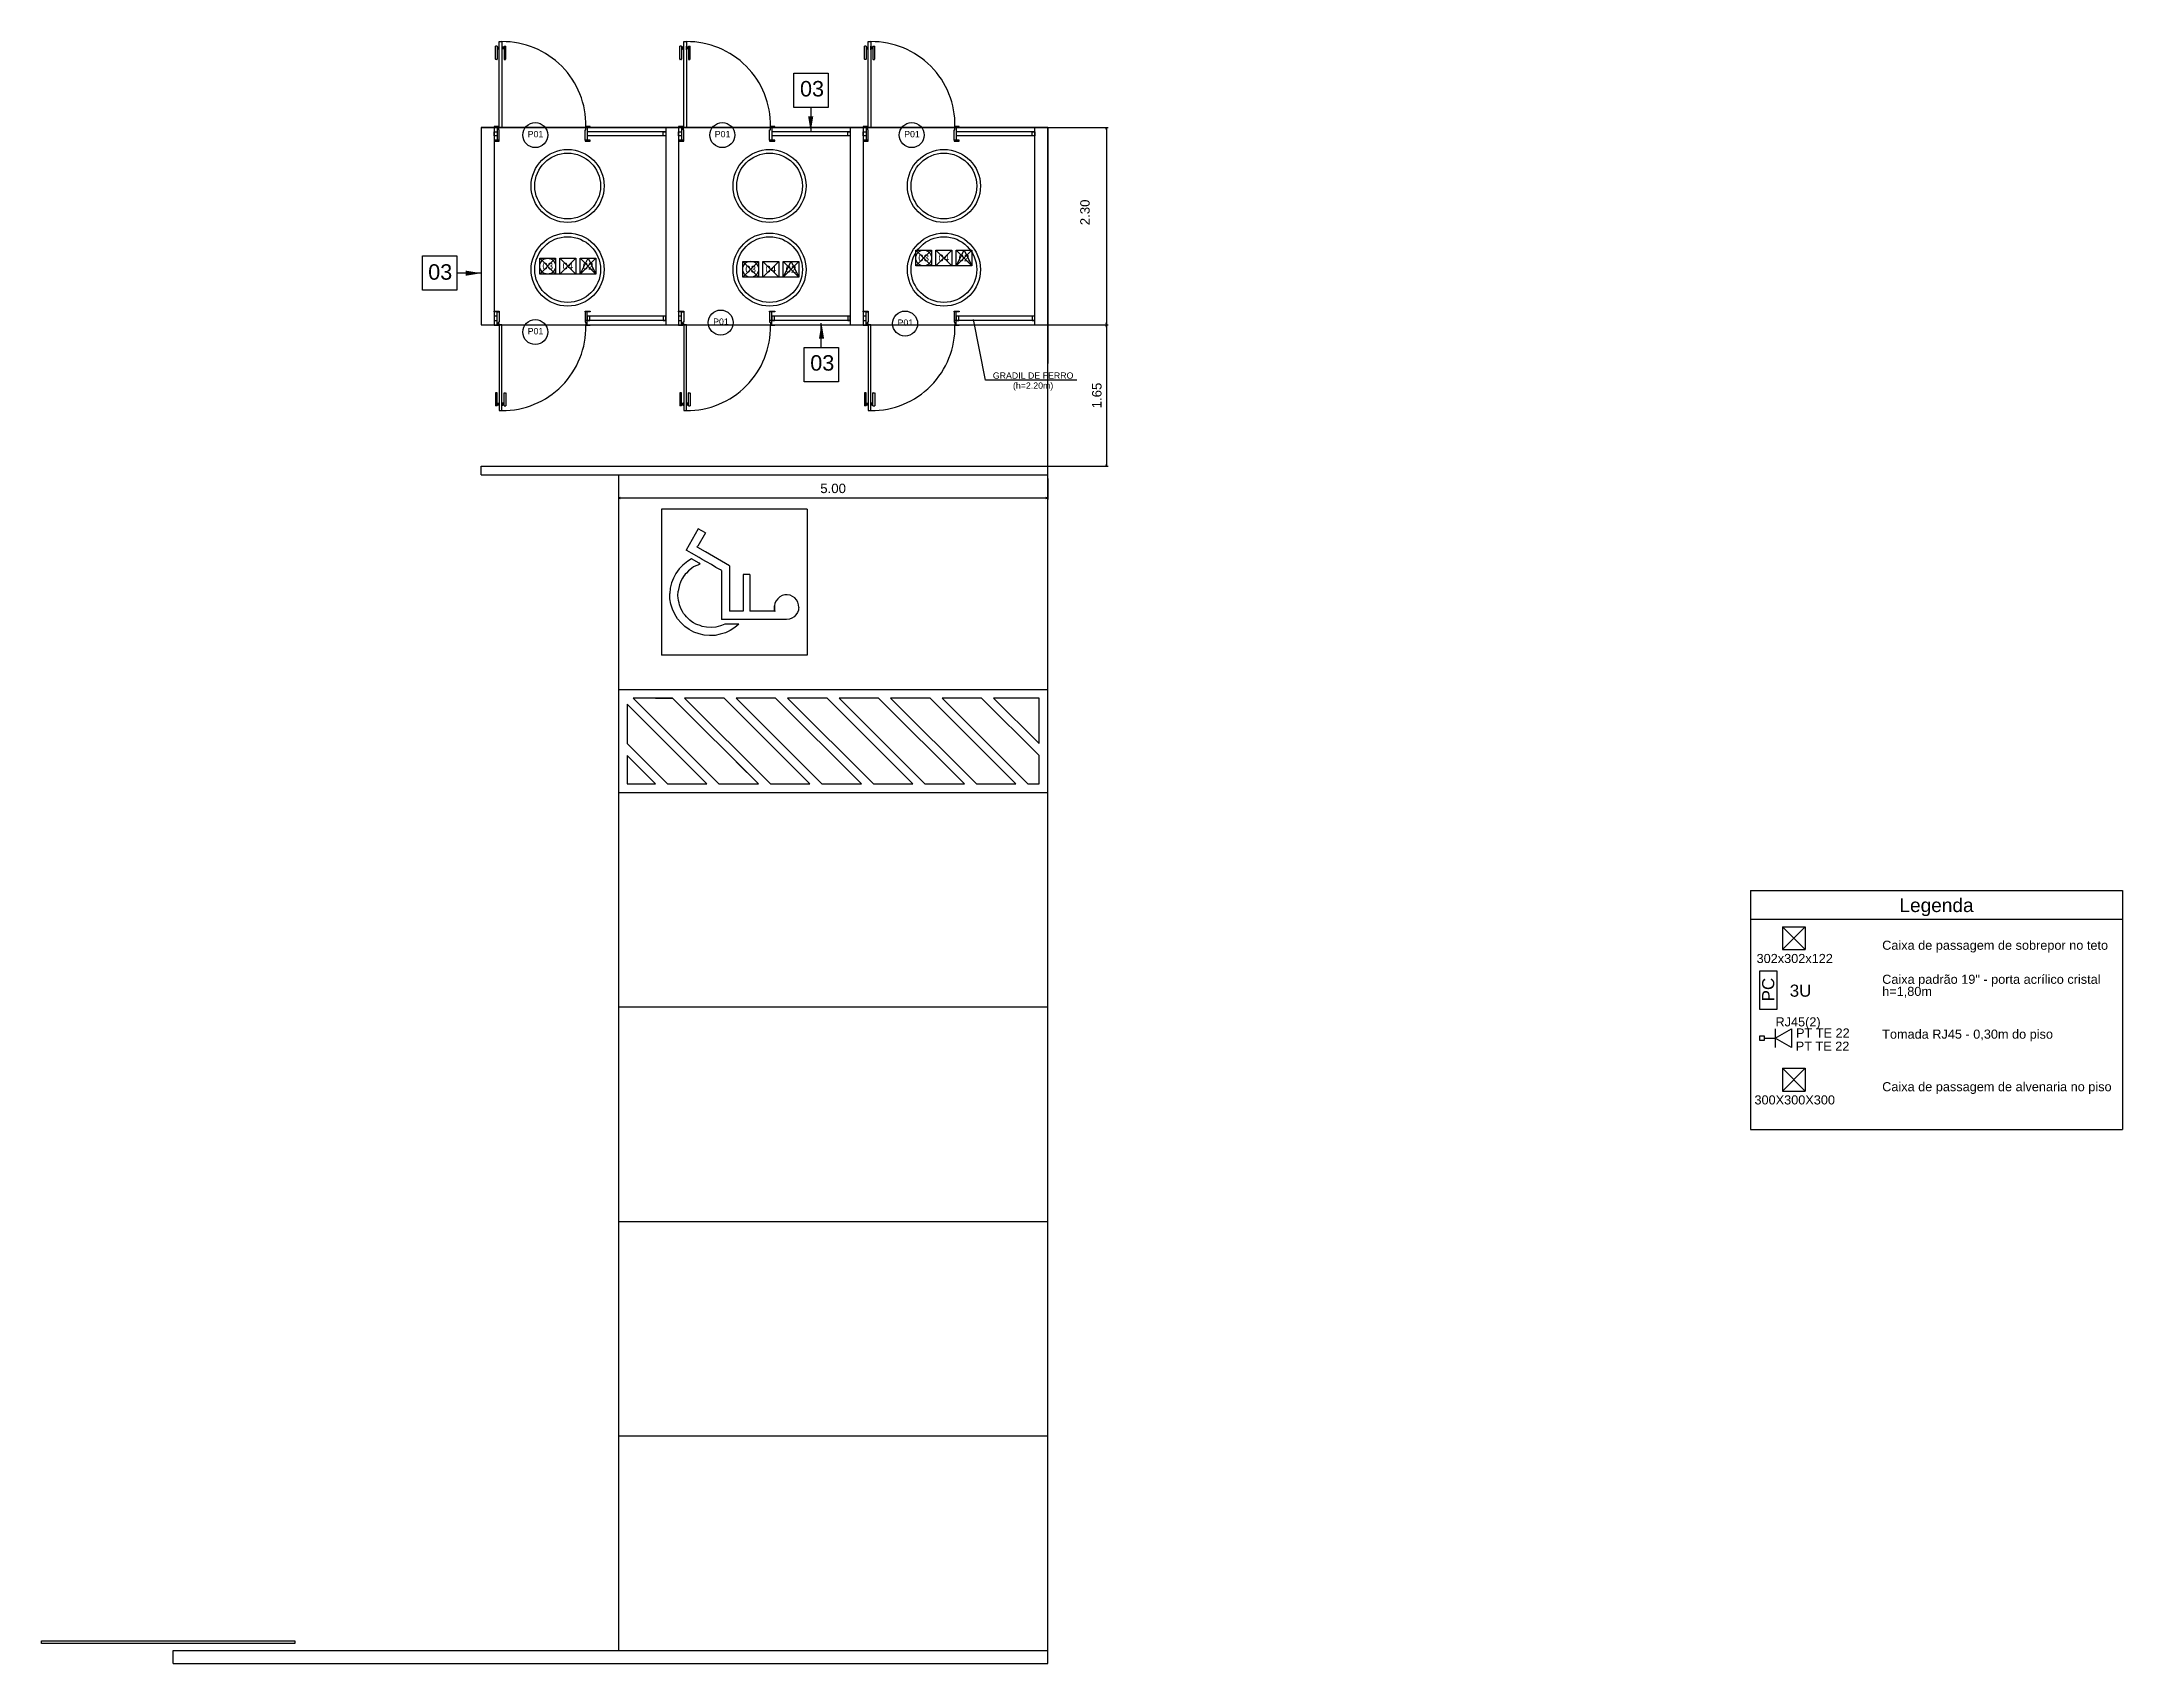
# Model space of a CAD drawing. Header units: millimetres. Extents: x -182 to 42, y -1396 to 15.
# Drawn here: x -84.58 to -36.1, y -81 to -43.2 of the extents above; entities that cross this region are included whole.
import ezdxf

# ---------------------------------------------------------------- set-up
doc = ezdxf.new("R2010")
doc.units = ezdxf.units.MM
doc.header["$LTSCALE"] = 10
doc.header["$MEASUREMENT"] = 0
doc.layers.add('Arquitetura', color=8, linetype='Continuous')
doc.layers.add('P-SIMBOL', color=170, linetype='Continuous')
for name, color, linetype, lineweight in [('CE-Textos pontos', 5, 'Continuous', 20), ('DI-Linhas do quadro', 1, 'Continuous', 30), ('DI-Textos do quadro', 7, 'Continuous', 20), ('DI-Título do quadro', 1, 'Continuous', 30)]:
    doc.layers.add(name, color=color, linetype=linetype, lineweight=lineweight)
doc.styles.add('Arial', font='arial.ttf')
doc.styles.add('SansSerif', font='sanss___.ttf')

msp = doc.modelspace()

# ---------------------------------------------------------------- texts
at = {"layer": 'Arquitetura', "line_spacing_factor": 0.798, "style": 'Arial'}
for s, insert, char_height, width, attachment_point in [('03', (-66.91, -44.487), 0.3599, 0.86386, 7), ('03', (-75.573, -48.758), 0.3599, 0.86386, 7), ('03', (-66.671, -50.877), 0.3599, 0.86386, 7), ('GRADIL DE FERRO', (-61.479, -51.062), 0.14665, 2.6397, 8), ('(h=2.20m)', (-61.479, -51.338), 0.1467, 1.58382, 8)]:
    msp.add_mtext(s, dxfattribs=dict(at, insert=insert, char_height=char_height, width=width, attachment_point=attachment_point))
at = {"layer": 'Arquitetura', "color": 3, "attachment_point": 8, "line_spacing_factor": 0.798}
for s, insert, char_height, width, style in [('P01', (-73.073, -45.435), 0.1467, 0.52794, 'Arial'), ('P01', (-68.714, -45.435), 0.1467, 0.52794, 'Arial'), ('P01', (-64.301, -45.435), 0.1467, 0.52794, 'Arial'), ('03', (-72.788, -48.518), 0.16, 0.38394, 'SansSerif'), ('04', (-72.318, -48.518), 0.16, 0.38394, 'SansSerif'), ('02', (-71.848, -48.518), 0.16, 0.38394, 'SansSerif'), ('03', (-68.06, -48.59), 0.16, 0.38394, 'SansSerif'), ('04', (-67.59, -48.59), 0.16, 0.38394, 'SansSerif'), ('02', (-67.12, -48.59), 0.16, 0.38394, 'SansSerif'), ('03', (-64.029, -48.328), 0.16, 0.38394, 'SansSerif'), ('04', (-63.559, -48.328), 0.16, 0.38394, 'SansSerif'), ('02', (-63.089, -48.328), 0.16, 0.38394, 'SansSerif'), ('P01', (-73.073, -50.027), 0.1467, 0.52794, 'Arial'), ('P01', (-68.752, -49.805), 0.1467, 0.52794, 'Arial'), ('P01', (-64.455, -49.829), 0.1467, 0.52794, 'Arial'), ('5.00', (-66.139, -53.729), 0.22, 1.05583, 'Arial')]:
    msp.add_mtext(s, dxfattribs=dict(at, insert=insert, char_height=char_height, width=width, style=style))
at = {"layer": 'Arquitetura', "color": 3, "char_height": 0.22, "width": 1.05583, "rotation": 90.0002, "line_spacing_factor": 0.798, "style": 'Arial'}
for s, insert, attachment_point in [('2.30', (-60.158, -47.483), 7), ('1.65', (-59.882, -51.452), 8)]:
    msp.add_mtext(s, dxfattribs=dict(at, insert=insert, attachment_point=attachment_point))
at = {"layer": 'CE-Textos pontos', "char_height": 0.2118, "attachment_point": 7, "line_spacing_factor": 0.798, "style": 'Arial'}
for s, insert, width in [('RJ45(2)', (-44.182, -66.218), 1.77912), ('PT TE 22', (-43.703, -66.414), 2.03328), ('PT TE 22', (-43.71, -66.721), 2.03328)]:
    msp.add_mtext(s, dxfattribs=dict(at, insert=insert, width=width))
at = {"layer": 'DI-Textos do quadro', "char_height": 0.2118, "attachment_point": 7, "line_spacing_factor": 0.798, "style": 'Arial'}
for s, insert, width in [('Caixa de passagem de sobrepor no teto', (-41.696, -64.432), 9.40392), ('Caixa padrão 19" - porta acrílico cristal\\Ph=1,80m', (-41.696, -65.483), 10.42056), ('Tomada RJ45 - 0,30m do piso', (-41.696, -66.504), 6.86232), ('Caixa de passagem de alvenaria no piso', (-41.696, -67.729), 9.40392)]:
    msp.add_mtext(s, dxfattribs=dict(at, insert=insert, width=width))
at = {"layer": 'DI-Título do quadro', "insert": (-40.43, -63.585), "char_height": 0.3177, "width": 2.66868, "attachment_point": 8, "line_spacing_factor": 0.798, "style": 'Arial'}
msp.add_mtext('Legenda', dxfattribs=at)
at = {"layer": 'P-SIMBOL', "attachment_point": 8, "line_spacing_factor": 0.798, "style": 'Arial'}
for s, insert, char_height, width in [('302x302x122', (-43.734, -64.68), 0.2118, 2.79576), ('3U', (-43.598, -65.466), 0.2824, 0.67776), ('300X300X300', (-43.734, -67.976), 0.2118, 2.79576)]:
    msp.add_mtext(s, dxfattribs=dict(at, insert=insert, char_height=char_height, width=width))
at = {"layer": 'P-SIMBOL', "insert": (-44.207, -65.296), "char_height": 0.2824, "width": 0.67776, "attachment_point": 8, "rotation": 90.0002, "line_spacing_factor": 0.798, "style": 'Arial'}
msp.add_mtext('PC', dxfattribs=at)

# ---------------------------------------------------------------- hatches: boundary and pattern name
at = {"layer": 'Arquitetura', "linetype": 'Continuous'}
for points in [[(-66.601, -44.947), (-66.661, -45.307), (-66.721, -44.947), (-66.721, -44.947), (-66.601, -44.947)], [(-59.772, -45.203), (-59.784, -45.241), (-59.762, -45.241), (-59.772, -45.203)], [(-74.699, -48.541), (-74.339, -48.601), (-74.699, -48.661), (-74.699, -48.661), (-74.699, -48.541)], [(-66.469, -50.125), (-66.409, -49.765), (-66.349, -50.125), (-66.349, -50.125), (-66.469, -50.125)], [(-59.772, -49.803), (-59.762, -49.765), (-59.784, -49.765), (-59.772, -49.803)], [(-59.772, -49.803), (-59.784, -49.841), (-59.762, -49.841), (-59.772, -49.803)], [(-59.772, -53.102), (-59.762, -53.064), (-59.784, -53.064), (-59.772, -53.102)], [(-71.14, -53.838), (-71.1, -53.848), (-71.1, -53.828), (-71.14, -53.838)], [(-61.139, -53.838), (-61.179, -53.828), (-61.179, -53.848), (-61.139, -53.838)]]:
    msp.add_hatch(color=256, dxfattribs=at).paths.add_polyline_path(points)

# ---------------------------------------------------------------- linework, layer by layer
at = {"layer": 'Arquitetura', "color": 3, "linetype": 'Continuous'}
for p, q in [((-74.009, -43.614), (-74.009, -43.31)), ((-73.975, -43.62), (-74.003, -43.62)), ((-73.967, -43.31), (-73.967, -43.614)), ((-73.923, -43.394), (-73.923, -43.314)), ((-73.853, -43.394), (-73.853, -43.314)), ((-73.807, -43.31), (-73.807, -43.614)), ((-73.801, -43.62), (-73.773, -43.62)), ((-73.767, -43.614), (-73.767, -43.31)), ((-69.708, -43.614), (-69.708, -43.31)), ((-69.676, -43.62), (-69.704, -43.62)), ((-69.668, -43.31), (-69.668, -43.614)), ((-69.622, -43.394), (-69.622, -43.314)), ((-69.556, -43.394), (-69.556, -43.314)), ((-69.51, -43.31), (-69.51, -43.614)), ((-69.502, -43.62), (-69.474, -43.62)), ((-69.47, -43.614), (-69.47, -43.31)), ((-65.411, -43.614), (-65.411, -43.31)), ((-65.377, -43.62), (-65.405, -43.62)), ((-65.371, -43.31), (-65.371, -43.614)), ((-65.325, -43.394), (-65.325, -43.314)), ((-65.257, -43.394), (-65.257, -43.314)), ((-65.211, -43.31), (-65.211, -43.614)), ((-65.203, -43.62), (-65.175, -43.62)), ((-65.169, -43.614), (-65.169, -43.31)), ((-73.975, -51.386), (-74.003, -51.386)), ((-73.801, -51.386), (-73.773, -51.386)), ((-69.676, -51.386), (-69.704, -51.386)), ((-69.502, -51.386), (-69.474, -51.386)), ((-65.377, -51.386), (-65.405, -51.386)), ((-65.203, -51.386), (-65.175, -51.386)), ((-74.009, -51.392), (-74.009, -51.696)), ((-73.967, -51.696), (-73.967, -51.392)), ((-73.923, -51.612), (-73.923, -51.692)), ((-73.853, -51.612), (-73.853, -51.692)), ((-73.807, -51.696), (-73.807, -51.392)), ((-73.767, -51.392), (-73.767, -51.696)), ((-69.708, -51.392), (-69.708, -51.696)), ((-69.668, -51.696), (-69.668, -51.392)), ((-69.622, -51.612), (-69.622, -51.692)), ((-69.556, -51.612), (-69.556, -51.692)), ((-69.51, -51.696), (-69.51, -51.392)), ((-69.47, -51.392), (-69.47, -51.696)), ((-65.411, -51.392), (-65.411, -51.696)), ((-65.371, -51.696), (-65.371, -51.392)), ((-65.325, -51.612), (-65.325, -51.692)), ((-65.257, -51.612), (-65.257, -51.692)), ((-65.211, -51.696), (-65.211, -51.392)), ((-65.169, -51.392), (-65.169, -51.696))]:
    msp.add_line(p, q, dxfattribs=at)
at = {"layer": 'Arquitetura', "color": 3}
for p, q in [((-73.967, -43.31), (-74.009, -43.31)), ((-73.967, -43.334), (-73.923, -43.334)), ((-73.967, -43.354), (-73.923, -43.354)), ((-73.967, -43.374), (-73.923, -43.374)), ((-73.923, -43.314), (-73.917, -43.314)), ((-73.923, -43.394), (-73.917, -43.394)), ((-73.853, -43.314), (-73.859, -43.314)), ((-73.853, -43.394), (-73.859, -43.394)), ((-73.807, -43.334), (-73.853, -43.334)), ((-73.807, -43.354), (-73.853, -43.354)), ((-73.807, -43.374), (-73.853, -43.374)), ((-73.807, -43.31), (-73.767, -43.31)), ((-69.668, -43.31), (-69.708, -43.31)), ((-69.668, -43.334), (-69.622, -43.334)), ((-69.668, -43.354), (-69.622, -43.354)), ((-69.668, -43.374), (-69.622, -43.374)), ((-69.622, -43.314), (-69.62, -43.314)), ((-69.622, -43.394), (-69.62, -43.394)), ((-69.556, -43.314), (-69.558, -43.314)), ((-69.556, -43.394), (-69.558, -43.394)), ((-69.51, -43.334), (-69.556, -43.334)), ((-69.51, -43.354), (-69.556, -43.354)), ((-69.51, -43.374), (-69.556, -43.374)), ((-69.51, -43.31), (-69.47, -43.31)), ((-65.371, -43.31), (-65.411, -43.31)), ((-65.371, -43.334), (-65.325, -43.334)), ((-65.371, -43.354), (-65.325, -43.354)), ((-65.371, -43.374), (-65.325, -43.374)), ((-65.325, -43.314), (-65.321, -43.314)), ((-65.325, -43.394), (-65.321, -43.394)), ((-65.257, -43.314), (-65.261, -43.314)), ((-65.257, -43.394), (-65.261, -43.394)), ((-65.211, -43.334), (-65.257, -43.334)), ((-65.211, -43.354), (-65.257, -43.354)), ((-65.211, -43.374), (-65.257, -43.374)), ((-65.211, -43.31), (-65.169, -43.31)), ((-70.04, -45.303), (-71.868, -45.303)), ((-70.04, -45.403), (-71.868, -45.403)), ((-65.739, -45.303), (-67.568, -45.303)), ((-65.739, -45.403), (-67.568, -45.403)), ((-61.439, -45.303), (-63.269, -45.303)), ((-61.439, -45.403), (-63.269, -45.403)), ((-70.04, -49.703), (-71.918, -49.703)), ((-70.04, -49.603), (-71.868, -49.603)), ((-65.739, -49.703), (-67.618, -49.703)), ((-65.739, -49.603), (-67.568, -49.603)), ((-61.439, -49.703), (-63.321, -49.703)), ((-61.439, -49.603), (-63.269, -49.603)), ((-73.967, -51.696), (-74.009, -51.696)), ((-73.967, -51.632), (-73.923, -51.632)), ((-73.967, -51.652), (-73.923, -51.652)), ((-73.967, -51.672), (-73.923, -51.672)), ((-73.923, -51.612), (-73.917, -51.612)), ((-73.923, -51.692), (-73.917, -51.692)), ((-73.853, -51.612), (-73.859, -51.612)), ((-73.853, -51.692), (-73.859, -51.692)), ((-73.807, -51.632), (-73.853, -51.632)), ((-73.807, -51.652), (-73.853, -51.652)), ((-73.807, -51.672), (-73.853, -51.672)), ((-73.807, -51.696), (-73.767, -51.696)), ((-69.668, -51.696), (-69.708, -51.696)), ((-69.668, -51.632), (-69.622, -51.632)), ((-69.668, -51.652), (-69.622, -51.652)), ((-69.668, -51.672), (-69.622, -51.672)), ((-69.622, -51.612), (-69.62, -51.612)), ((-69.622, -51.692), (-69.62, -51.692)), ((-69.556, -51.612), (-69.558, -51.612)), ((-69.556, -51.692), (-69.558, -51.692)), ((-69.51, -51.632), (-69.556, -51.632)), ((-69.51, -51.652), (-69.556, -51.652)), ((-69.51, -51.672), (-69.556, -51.672)), ((-69.51, -51.696), (-69.47, -51.696)), ((-65.371, -51.696), (-65.411, -51.696)), ((-65.371, -51.632), (-65.325, -51.632)), ((-65.371, -51.652), (-65.325, -51.652)), ((-65.371, -51.672), (-65.325, -51.672)), ((-65.325, -51.612), (-65.321, -51.612)), ((-65.325, -51.692), (-65.321, -51.692)), ((-65.257, -51.612), (-65.261, -51.612)), ((-65.257, -51.692), (-65.261, -51.692)), ((-65.211, -51.632), (-65.257, -51.632)), ((-65.211, -51.652), (-65.257, -51.652)), ((-65.211, -51.672), (-65.257, -51.672)), ((-65.211, -51.696), (-65.169, -51.696))]:
    msp.add_line(p, q, dxfattribs=at)
at = {"layer": 'Arquitetura', "color": 2}
for p, q in [((-73.917, -45.203), (-73.917, -43.204)), ((-73.917, -43.204), (-73.859, -43.204)), ((-73.859, -43.204), (-73.859, -45.203)), ((-69.62, -45.203), (-69.62, -43.204)), ((-69.62, -43.204), (-69.558, -43.204)), ((-69.558, -43.204), (-69.558, -45.203)), ((-65.321, -45.203), (-65.321, -43.204)), ((-65.321, -43.204), (-65.261, -43.204)), ((-65.261, -43.204), (-65.261, -45.203)), ((-73.859, -45.203), (-73.917, -45.203)), ((-69.558, -45.203), (-69.62, -45.203)), ((-65.261, -45.203), (-65.321, -45.203)), ((-73.917, -49.803), (-73.917, -51.802)), ((-73.859, -49.803), (-73.917, -49.803)), ((-73.859, -51.802), (-73.859, -49.803)), ((-69.62, -49.803), (-69.62, -51.802)), ((-69.558, -49.803), (-69.62, -49.803)), ((-69.558, -51.802), (-69.558, -49.803)), ((-65.321, -49.803), (-65.321, -51.802)), ((-65.261, -49.803), (-65.321, -49.803)), ((-65.261, -51.802), (-65.261, -49.803)), ((-73.917, -51.802), (-73.859, -51.802)), ((-69.62, -51.802), (-69.558, -51.802)), ((-65.321, -51.802), (-65.261, -51.802)), ((-70.278, -58.503), (-69.882, -58.503)), ((-70.278, -58.503), (-69.882, -58.503)), ((-68.396, -59.985), (-67.88, -60.501)), ((-68.396, -59.985), (-67.88, -60.501))]:
    msp.add_line(p, q, dxfattribs=at)
at = {"layer": 'Arquitetura'}
for p, q in [((-66.655, -44.739), (-66.655, -45.303)), ((-74.339, -45.203), (-61.139, -45.203)), ((-73.935, -45.237), (-73.935, -45.231)), ((-73.905, -45.207), (-73.911, -45.207)), ((-69.62, -45.503), (-69.74, -45.503)), ((-69.636, -45.237), (-69.636, -45.231)), ((-69.606, -45.207), (-69.612, -45.207)), ((-65.337, -45.237), (-65.337, -45.231)), ((-65.307, -45.207), (-65.313, -45.207)), ((-62.131, -45.203), (-59.732, -45.203)), ((-61.139, -45.203), (-61.139, -50.702)), ((-59.772, -45.203), (-59.772, -49.803)), ((-72.973, -48.253), (-72.604, -48.623)), ((-72.604, -48.253), (-72.973, -48.623)), ((-72.504, -48.253), (-72.134, -48.623)), ((-72.134, -48.253), (-72.504, -48.623)), ((-72.034, -48.253), (-71.664, -48.623)), ((-71.664, -48.253), (-72.034, -48.623)), ((-68.246, -48.325), (-67.876, -48.695)), ((-67.876, -48.325), (-68.246, -48.695)), ((-67.776, -48.325), (-67.406, -48.695)), ((-67.406, -48.325), (-67.776, -48.695)), ((-67.306, -48.325), (-66.936, -48.695)), ((-66.936, -48.325), (-67.306, -48.695)), ((-64.215, -48.061), (-63.845, -48.433)), ((-63.845, -48.061), (-64.215, -48.433)), ((-63.745, -48.433), (-63.845, -48.433)), ((-63.745, -48.061), (-63.375, -48.433)), ((-63.375, -48.061), (-63.745, -48.433)), ((-63.275, -48.433), (-63.375, -48.433)), ((-63.275, -48.061), (-62.905, -48.433)), ((-62.905, -48.061), (-63.275, -48.433)), ((-74.905, -48.595), (-74.343, -48.595)), ((-72.504, -48.623), (-72.604, -48.623)), ((-72.034, -48.623), (-72.134, -48.623)), ((-67.776, -48.695), (-67.876, -48.695)), ((-67.306, -48.695), (-67.406, -48.695)), ((-73.935, -49.771), (-73.935, -49.777)), ((-73.905, -49.801), (-73.911, -49.801)), ((-69.636, -49.771), (-69.636, -49.777)), ((-69.606, -49.801), (-69.612, -49.801)), ((-66.415, -50.333), (-66.415, -49.769)), ((-65.337, -49.771), (-65.337, -49.777)), ((-65.307, -49.801), (-65.313, -49.801)), ((-62.591, -51.096), (-62.869, -49.679)), ((-62.131, -49.803), (-59.732, -49.803)), ((-62.131, -49.803), (-59.732, -49.803)), ((-61.139, -80.998), (-61.139, -49.803)), ((-59.772, -49.803), (-59.772, -53.102)), ((-60.464, -51.096), (-62.591, -51.096)), ((-74.339, -53.302), (-74.339, -53.102)), ((-62.131, -53.102), (-59.732, -53.102)), ((-71.14, -53.382), (-71.14, -53.878)), ((-61.139, -53.382), (-61.139, -53.878)), ((-71.14, -53.838), (-61.139, -53.838)), ((-70.138, -54.102), (-70.138, -57.503)), ((-69.944, -54.102), (-70.138, -54.102)), ((-69.932, -54.102), (-69.944, -54.102)), ((-69.902, -54.102), (-69.932, -54.102)), ((-69.86, -54.102), (-69.902, -54.102)), ((-69.8, -54.102), (-69.86, -54.102)), ((-69.728, -54.102), (-69.8, -54.102)), ((-69.64, -54.102), (-69.728, -54.102)), ((-69.564, -54.102), (-69.64, -54.102)), ((-69.28, -54.102), (-69.564, -54.102)), ((-69.114, -54.102), (-69.28, -54.102)), ((-68.552, -54.102), (-69.114, -54.102)), ((-68.234, -54.102), (-68.552, -54.102)), ((-68.082, -54.102), (-68.234, -54.102)), ((-67.506, -54.102), (-68.082, -54.102)), ((-67.494, -54.102), (-67.506, -54.102)), ((-67.468, -54.102), (-67.494, -54.102)), ((-67.43, -54.102), (-67.468, -54.102)), ((-67.384, -54.102), (-67.43, -54.102)), ((-67.328, -54.102), (-67.384, -54.102)), ((-67.266, -54.102), (-67.328, -54.102)), ((-67.206, -54.102), (-67.266, -54.102)), ((-67.142, -54.102), (-67.206, -54.102)), ((-67.082, -54.102), (-67.142, -54.102)), ((-67.032, -54.102), (-67.082, -54.102)), ((-66.99, -54.102), (-67.032, -54.102)), ((-66.962, -54.102), (-66.99, -54.102)), ((-66.944, -54.102), (-66.962, -54.102)), ((-66.94, -54.102), (-66.944, -54.102)), ((-66.741, -54.102), (-66.94, -54.102)), ((-66.741, -54.102), (-66.741, -57.503)), ((-69.28, -54.56), (-69.564, -55.054)), ((-69.28, -54.56), (-69.564, -55.054)), ((-69.114, -54.652), (-69.292, -54.962)), ((-69.114, -54.652), (-69.28, -54.56)), ((-69.114, -54.652), (-69.28, -54.56)), ((-69.546, -55.064), (-69.564, -55.054)), ((-69.436, -55.126), (-69.546, -55.064)), ((-69.436, -55.256), (-69.546, -55.324)), ((-69.436, -55.256), (-69.546, -55.324)), ((-69.262, -55.228), (-69.436, -55.126)), ((-69.262, -55.358), (-69.436, -55.256)), ((-69.262, -55.358), (-69.436, -55.256)), ((-69.304, -54.982), (-69.292, -54.962)), ((-69.304, -54.982), (-69.292, -54.962)), ((-69.292, -54.992), (-69.304, -54.982)), ((-69.114, -55.092), (-69.292, -54.992)), ((-69.114, -55.092), (-69.292, -54.992)), ((-69.234, -55.246), (-69.262, -55.228)), ((-69.19, -55.27), (-69.234, -55.246)), ((-68.552, -55.418), (-69.114, -55.092)), ((-68.552, -55.418), (-69.114, -55.092)), ((-69.86, -55.706), (-69.902, -55.82)), ((-69.86, -55.706), (-69.902, -55.82)), ((-69.8, -55.596), (-69.86, -55.706)), ((-69.8, -55.596), (-69.86, -55.706)), ((-69.728, -55.494), (-69.8, -55.596)), ((-69.728, -55.494), (-69.8, -55.596)), ((-69.64, -55.402), (-69.728, -55.494)), ((-69.64, -55.402), (-69.728, -55.494)), ((-69.648, -55.706), (-69.678, -55.766)), ((-69.622, -55.672), (-69.648, -55.706)), ((-69.564, -55.342), (-69.64, -55.402)), ((-69.564, -55.342), (-69.64, -55.402)), ((-69.584, -55.618), (-69.622, -55.672)), ((-69.556, -55.588), (-69.584, -55.618)), ((-69.546, -55.324), (-69.564, -55.342)), ((-69.546, -55.324), (-69.564, -55.342)), ((-69.508, -55.54), (-69.556, -55.588)), ((-69.474, -55.512), (-69.508, -55.54)), ((-69.428, -55.474), (-69.474, -55.512)), ((-69.39, -55.448), (-69.428, -55.474)), ((-69.334, -55.418), (-69.39, -55.448)), ((-69.292, -55.402), (-69.334, -55.418)), ((-69.262, -55.388), (-69.292, -55.402)), ((-69.234, -55.376), (-69.262, -55.358)), ((-69.234, -55.376), (-69.262, -55.358)), ((-69.234, -55.376), (-69.262, -55.388)), ((-69.086, -55.328), (-69.19, -55.27)), ((-68.974, -55.392), (-69.086, -55.328)), ((-68.87, -55.456), (-68.974, -55.392)), ((-68.764, -55.516), (-68.87, -55.456)), ((-68.742, -55.528), (-68.764, -55.516)), ((-68.742, -55.528), (-68.742, -56.668)), ((-68.552, -55.418), (-68.552, -56.476)), ((-68.082, -55.622), (-68.234, -55.622)), ((-68.082, -55.622), (-68.234, -55.622)), ((-68.234, -55.622), (-68.234, -56.476)), ((-68.082, -55.622), (-68.082, -56.476)), ((-69.932, -55.944), (-69.944, -56.066)), ((-69.932, -55.944), (-69.944, -56.066)), ((-69.94, -56.192), (-69.944, -56.066)), ((-69.92, -56.316), (-69.94, -56.192)), ((-69.902, -55.82), (-69.932, -55.944)), ((-69.902, -55.82), (-69.932, -55.944)), ((-69.754, -56.122), (-69.75, -56.01)), ((-69.754, -56.122), (-69.75, -56.01)), ((-69.75, -56.164), (-69.754, -56.122)), ((-69.742, -55.976), (-69.75, -56.01)), ((-69.742, -56.226), (-69.75, -56.164)), ((-69.728, -55.906), (-69.742, -55.976)), ((-69.728, -56.282), (-69.742, -56.226)), ((-69.728, -56.282), (-69.742, -56.226)), ((-69.716, -55.866), (-69.728, -55.906)), ((-69.694, -55.804), (-69.716, -55.866)), ((-69.678, -55.766), (-69.694, -55.804)), ((-67.468, -56.236), (-67.494, -56.294)), ((-67.468, -56.236), (-67.494, -56.294)), ((-67.43, -56.188), (-67.468, -56.236)), ((-67.43, -56.188), (-67.468, -56.236)), ((-67.384, -56.146), (-67.43, -56.188)), ((-67.384, -56.146), (-67.43, -56.188)), ((-67.328, -56.116), (-67.384, -56.146)), ((-67.328, -56.116), (-67.384, -56.146)), ((-67.266, -56.1), (-67.328, -56.116)), ((-67.266, -56.1), (-67.328, -56.116)), ((-67.206, -56.1), (-67.266, -56.1)), ((-67.206, -56.1), (-67.266, -56.1)), ((-67.142, -56.108), (-67.206, -56.1)), ((-67.142, -56.108), (-67.206, -56.1)), ((-67.082, -56.134), (-67.142, -56.108)), ((-67.082, -56.134), (-67.142, -56.108)), ((-67.032, -56.168), (-67.082, -56.134)), ((-67.032, -56.168), (-67.082, -56.134)), ((-66.99, -56.214), (-67.032, -56.168)), ((-66.99, -56.214), (-67.032, -56.168)), ((-66.962, -56.27), (-66.99, -56.214)), ((-66.962, -56.27), (-66.99, -56.214)), ((-69.88, -56.434), (-69.92, -56.316)), ((-69.83, -56.548), (-69.88, -56.434)), ((-69.762, -56.654), (-69.83, -56.548)), ((-69.682, -56.752), (-69.762, -56.654)), ((-69.716, -56.332), (-69.728, -56.282)), ((-69.716, -56.332), (-69.728, -56.282)), ((-69.694, -56.388), (-69.716, -56.332)), ((-69.694, -56.388), (-69.716, -56.332)), ((-69.678, -56.434), (-69.694, -56.388)), ((-69.678, -56.434), (-69.694, -56.388)), ((-69.648, -56.486), (-69.678, -56.434)), ((-69.648, -56.486), (-69.678, -56.434)), ((-69.622, -56.528), (-69.648, -56.486)), ((-69.622, -56.528), (-69.648, -56.486)), ((-69.584, -56.574), (-69.622, -56.528)), ((-69.584, -56.574), (-69.622, -56.528)), ((-69.556, -56.612), (-69.584, -56.574)), ((-69.556, -56.612), (-69.584, -56.574)), ((-69.508, -56.654), (-69.556, -56.612)), ((-69.508, -56.654), (-69.556, -56.612)), ((-69.474, -56.684), (-69.508, -56.654)), ((-69.474, -56.684), (-69.508, -56.654)), ((-69.428, -56.722), (-69.474, -56.684)), ((-69.428, -56.722), (-69.474, -56.684)), ((-69.39, -56.748), (-69.428, -56.722)), ((-69.39, -56.748), (-69.428, -56.722)), ((-68.662, -56.668), (-68.742, -56.668)), ((-68.43, -56.668), (-68.662, -56.668)), ((-68.234, -56.476), (-68.552, -56.476)), ((-68.234, -56.476), (-68.552, -56.476)), ((-68.336, -56.668), (-68.43, -56.668)), ((-67.222, -56.668), (-68.336, -56.668)), ((-67.506, -56.476), (-68.082, -56.476)), ((-67.506, -56.476), (-68.082, -56.476)), ((-67.494, -56.294), (-67.506, -56.354)), ((-67.494, -56.294), (-67.506, -56.354)), ((-67.506, -56.354), (-67.506, -56.418)), ((-67.506, -56.476), (-67.506, -56.354)), ((-67.506, -56.418), (-67.506, -56.476)), ((-67.506, -56.418), (-67.506, -56.476)), ((-67.494, -56.468), (-67.506, -56.418)), ((-67.506, -56.418), (-67.506, -56.476)), ((-67.506, -56.476), (-67.506, -56.418)), ((-67.506, -56.476), (-67.506, -56.418)), ((-67.506, -56.476), (-67.494, -56.468)), ((-67.506, -56.476), (-67.494, -56.468)), ((-67.494, -56.476), (-67.506, -56.476)), ((-67.494, -56.476), (-67.506, -56.476)), ((-67.49, -56.476), (-67.494, -56.468)), ((-67.494, -56.468), (-67.494, -56.476)), ((-67.494, -56.468), (-67.494, -56.476)), ((-67.494, -56.476), (-67.49, -56.476)), ((-67.494, -56.476), (-67.49, -56.476)), ((-67.158, -56.664), (-67.222, -56.668)), ((-67.1, -56.642), (-67.158, -56.664)), ((-67.05, -56.608), (-67.1, -56.642)), ((-67.004, -56.566), (-67.05, -56.608)), ((-66.97, -56.51), (-67.004, -56.566)), ((-66.948, -56.456), (-66.97, -56.51)), ((-66.944, -56.328), (-66.962, -56.27)), ((-66.944, -56.328), (-66.962, -56.27)), ((-66.944, -56.426), (-66.948, -56.456)), ((-66.94, -56.392), (-66.944, -56.328)), ((-66.94, -56.392), (-66.944, -56.328)), ((-66.94, -56.392), (-66.944, -56.426)), ((-69.594, -56.835), (-69.682, -56.752)), ((-69.492, -56.907), (-69.594, -56.835)), ((-69.382, -56.965), (-69.492, -56.907)), ((-69.334, -56.778), (-69.39, -56.748)), ((-69.334, -56.778), (-69.39, -56.748)), ((-69.262, -57.009), (-69.382, -56.965)), ((-69.292, -56.797), (-69.334, -56.778)), ((-69.292, -56.797), (-69.334, -56.778)), ((-69.262, -56.805), (-69.292, -56.797)), ((-69.262, -56.805), (-69.292, -56.797)), ((-69.234, -56.813), (-69.262, -56.805)), ((-69.234, -56.813), (-69.262, -56.805)), ((-69.14, -57.033), (-69.262, -57.009)), ((-69.19, -56.831), (-69.234, -56.813)), ((-69.19, -56.831), (-69.234, -56.813)), ((-69.086, -56.851), (-69.19, -56.831)), ((-69.086, -56.851), (-69.19, -56.831)), ((-69.018, -57.047), (-69.14, -57.033)), ((-68.974, -56.855), (-69.086, -56.851)), ((-68.974, -56.855), (-69.086, -56.851)), ((-68.89, -57.043), (-69.018, -57.047)), ((-68.87, -56.847), (-68.974, -56.855)), ((-68.87, -56.847), (-68.974, -56.855)), ((-68.768, -57.017), (-68.89, -57.043)), ((-68.764, -56.821), (-68.87, -56.847)), ((-68.764, -56.821), (-68.87, -56.847)), ((-68.648, -56.983), (-68.768, -57.017)), ((-68.742, -56.813), (-68.764, -56.821)), ((-68.742, -56.813), (-68.764, -56.821)), ((-68.662, -56.782), (-68.742, -56.813)), ((-68.662, -56.782), (-68.742, -56.813)), ((-68.43, -56.782), (-68.662, -56.782)), ((-68.43, -56.782), (-68.662, -56.782)), ((-68.536, -56.927), (-68.648, -56.983)), ((-68.43, -56.859), (-68.536, -56.927)), ((-68.336, -56.782), (-68.43, -56.859)), ((-68.336, -56.782), (-68.43, -56.782)), ((-68.336, -56.782), (-68.43, -56.782)), ((-69.944, -57.503), (-70.138, -57.503)), ((-69.944, -57.503), (-70.138, -57.503)), ((-69.94, -57.503), (-69.944, -57.503)), ((-69.94, -57.503), (-69.944, -57.503)), ((-69.92, -57.503), (-69.94, -57.503)), ((-69.92, -57.503), (-69.94, -57.503)), ((-69.88, -57.503), (-69.92, -57.503)), ((-69.88, -57.503), (-69.92, -57.503)), ((-69.83, -57.503), (-69.88, -57.503)), ((-69.83, -57.503), (-69.88, -57.503)), ((-69.762, -57.503), (-69.83, -57.503)), ((-69.762, -57.503), (-69.83, -57.503)), ((-69.682, -57.503), (-69.762, -57.503)), ((-69.682, -57.503), (-69.762, -57.503)), ((-69.594, -57.503), (-69.682, -57.503)), ((-69.594, -57.503), (-69.682, -57.503)), ((-69.492, -57.503), (-69.594, -57.503)), ((-69.492, -57.503), (-69.594, -57.503)), ((-69.382, -57.503), (-69.492, -57.503)), ((-69.382, -57.503), (-69.492, -57.503)), ((-69.262, -57.503), (-69.382, -57.503)), ((-69.262, -57.503), (-69.382, -57.503)), ((-69.14, -57.503), (-69.262, -57.503)), ((-69.14, -57.503), (-69.262, -57.503)), ((-69.018, -57.503), (-69.14, -57.503)), ((-69.018, -57.503), (-69.14, -57.503)), ((-68.89, -57.503), (-69.018, -57.503)), ((-68.89, -57.503), (-69.018, -57.503)), ((-68.768, -57.503), (-68.89, -57.503)), ((-68.768, -57.503), (-68.89, -57.503)), ((-68.648, -57.503), (-68.768, -57.503)), ((-68.648, -57.503), (-68.768, -57.503)), ((-68.536, -57.503), (-68.648, -57.503)), ((-68.536, -57.503), (-68.648, -57.503)), ((-68.43, -57.503), (-68.536, -57.503)), ((-68.43, -57.503), (-68.536, -57.503)), ((-68.336, -57.503), (-68.43, -57.503)), ((-68.336, -57.503), (-68.43, -57.503)), ((-67.222, -57.503), (-68.336, -57.503)), ((-67.222, -57.503), (-68.336, -57.503)), ((-67.158, -57.503), (-67.222, -57.503)), ((-67.158, -57.503), (-67.222, -57.503)), ((-67.1, -57.503), (-67.158, -57.503)), ((-67.1, -57.503), (-67.158, -57.503)), ((-67.05, -57.503), (-67.1, -57.503)), ((-67.05, -57.503), (-67.1, -57.503)), ((-67.004, -57.503), (-67.05, -57.503)), ((-67.004, -57.503), (-67.05, -57.503)), ((-66.97, -57.503), (-67.004, -57.503)), ((-66.97, -57.503), (-67.004, -57.503)), ((-66.948, -57.503), (-66.97, -57.503)), ((-66.948, -57.503), (-66.97, -57.503)), ((-66.944, -57.503), (-66.948, -57.503)), ((-66.944, -57.503), (-66.948, -57.503)), ((-66.94, -57.503), (-66.944, -57.503)), ((-66.94, -57.503), (-66.944, -57.503)), ((-66.741, -57.503), (-66.94, -57.503)), ((-66.741, -57.503), (-66.94, -57.503)), ((-69.08, -60.501), (-70.938, -58.643)), ((-70.938, -58.643), (-70.938, -59.561)), ((-69.882, -58.503), (-70.796, -58.503)), ((-70.796, -58.503), (-68.798, -60.501)), ((-67.88, -60.501), (-69.882, -58.503)), ((-68.678, -58.503), (-69.598, -58.503)), ((-69.598, -58.503), (-67.596, -60.501)), ((-66.683, -60.501), (-68.678, -58.503)), ((-67.48, -58.503), (-68.396, -58.503)), ((-68.396, -58.503), (-66.399, -60.501)), ((-65.481, -60.501), (-67.48, -58.503)), ((-66.281, -58.503), (-67.198, -58.503)), ((-67.198, -58.503), (-65.197, -60.501)), ((-64.283, -60.501), (-66.281, -58.503)), ((-65.997, -58.503), (-63.999, -60.501)), ((-65.083, -58.503), (-65.997, -58.503)), ((-63.081, -60.501), (-65.083, -58.503)), ((-64.799, -58.503), (-62.797, -60.501)), ((-63.881, -58.503), (-64.799, -58.503)), ((-61.883, -60.501), (-63.881, -58.503)), ((-63.597, -58.503), (-61.599, -60.501)), ((-62.683, -58.503), (-63.597, -58.503)), ((-61.341, -59.841), (-62.683, -58.503)), ((-62.399, -58.503), (-61.341, -59.561)), ((-61.341, -58.503), (-62.399, -58.503)), ((-61.341, -59.561), (-61.341, -58.503)), ((-70.938, -59.561), (-69.996, -60.501)), ((-70.278, -60.501), (-70.938, -59.841)), ((-70.938, -59.841), (-70.938, -60.501)), ((-61.341, -60.501), (-61.341, -59.841)), ((-70.938, -60.501), (-70.278, -60.501)), ((-69.996, -60.501), (-69.08, -60.501)), ((-68.798, -60.501), (-67.88, -60.501)), ((-67.596, -60.501), (-66.683, -60.501)), ((-66.399, -60.501), (-65.481, -60.501)), ((-65.197, -60.501), (-64.283, -60.501)), ((-63.999, -60.501), (-63.081, -60.501)), ((-62.797, -60.501), (-61.883, -60.501)), ((-61.599, -60.501), (-61.341, -60.501)), ((-84.58, -80.472), (-78.679, -80.472)), ((-84.58, -80.532), (-84.58, -80.472)), ((-78.679, -80.472), (-78.679, -80.532)), ((-78.679, -80.532), (-84.58, -80.532))]:
    msp.add_line(p, q, dxfattribs=at)
at = {"layer": 'Arquitetura', "color": 1}
for p, q in [((-61.139, -45.203), (-74.339, -45.203)), ((-74.339, -45.203), (-74.339, -49.803)), ((-74.037, -45.203), (-74.037, -49.803)), ((-70.04, -45.203), (-70.04, -49.803)), ((-69.74, -45.203), (-69.74, -49.803)), ((-65.739, -45.203), (-65.739, -49.803)), ((-65.441, -45.203), (-65.441, -49.803)), ((-61.439, -49.803), (-61.439, -45.203)), ((-61.139, -49.803), (-61.139, -45.203)), ((-74.339, -49.803), (-61.139, -49.803))]:
    msp.add_line(p, q, dxfattribs=at)
at = {"layer": 'Arquitetura', "linetype": 'Continuous'}
for p, q in [((-74.339, -53.102), (-61.139, -53.102)), ((-74.339, -53.302), (-61.139, -53.302)), ((-71.14, -53.302), (-71.14, -80.698)), ((-71.14, -58.301), (-61.139, -58.301)), ((-71.14, -60.701), (-61.139, -60.701)), ((-71.14, -65.7), (-61.139, -65.7)), ((-71.14, -70.699), (-61.139, -70.699)), ((-71.14, -75.698), (-61.139, -75.698)), ((-81.516, -80.998), (-81.516, -80.698)), ((-81.516, -80.698), (-61.139, -80.698)), ((-81.516, -80.998), (-61.139, -80.998))]:
    msp.add_line(p, q, dxfattribs=at)
at = {"layer": 'Arquitetura'}
for points in [[(-67.054, -43.94), (-66.255, -43.94), (-66.255, -44.739), (-67.054, -44.739), (-67.054, -43.94)], [(-59.772, -45.203), (-59.784, -45.241), (-59.762, -45.241), (-59.772, -45.203)], [(-75.707, -48.995), (-75.707, -48.193), (-74.905, -48.193), (-74.905, -48.995), (-75.707, -48.995)], [(-72.604, -48.253), (-72.604, -48.623), (-72.973, -48.623), (-72.973, -48.253), (-72.604, -48.253)], [(-72.134, -48.253), (-72.134, -48.623), (-72.504, -48.623), (-72.504, -48.253), (-72.134, -48.253)], [(-71.664, -48.253), (-71.664, -48.623), (-72.034, -48.623), (-72.034, -48.253), (-71.664, -48.253)], [(-72.034, -48.623), (-71.848, -48.253), (-71.664, -48.623), (-72.034, -48.623)], [(-67.876, -48.325), (-67.876, -48.695), (-68.246, -48.695), (-68.246, -48.325), (-67.876, -48.325)], [(-67.406, -48.325), (-67.406, -48.695), (-67.776, -48.695), (-67.776, -48.325), (-67.406, -48.325)], [(-66.936, -48.325), (-66.936, -48.695), (-67.306, -48.695), (-67.306, -48.325), (-66.936, -48.325)], [(-67.306, -48.695), (-67.12, -48.325), (-66.936, -48.695), (-67.306, -48.695)], [(-63.845, -48.061), (-63.845, -48.433), (-64.215, -48.433), (-64.215, -48.061), (-63.845, -48.061)], [(-63.375, -48.061), (-63.375, -48.433), (-63.745, -48.433), (-63.745, -48.061), (-63.375, -48.061)], [(-62.905, -48.061), (-62.905, -48.433), (-63.275, -48.433), (-63.275, -48.061), (-62.905, -48.061)], [(-63.275, -48.433), (-63.089, -48.061), (-62.905, -48.433), (-63.275, -48.433)], [(-59.772, -49.803), (-59.762, -49.765), (-59.784, -49.765), (-59.772, -49.803)], [(-59.772, -49.803), (-59.784, -49.841), (-59.762, -49.841), (-59.772, -49.803)], [(-66.814, -50.333), (-66.015, -50.333), (-66.015, -51.132), (-66.814, -51.132), (-66.814, -50.333)], [(-59.772, -53.102), (-59.762, -53.064), (-59.784, -53.064), (-59.772, -53.102)], [(-71.14, -53.838), (-71.1, -53.848), (-71.1, -53.828), (-71.14, -53.838)], [(-61.139, -53.838), (-61.179, -53.828), (-61.179, -53.848), (-61.139, -53.838)]]:
    msp.add_lwpolyline(points, close=True, dxfattribs=at)
at = {"layer": 'Arquitetura', "color": 3}
for points in [[(-73.937, -45.183), (-74.037, -45.183), (-74.037, -45.203), (-73.937, -45.203), (-73.937, -45.183)], [(-74.037, -45.303), (-73.967, -45.303), (-73.967, -45.403), (-74.037, -45.403), (-74.037, -45.303)], [(-73.917, -45.503), (-73.967, -45.503), (-74.037, -45.503), (-74.037, -45.523), (-73.917, -45.523), (-73.917, -45.503)], [(-71.798, -45.503), (-71.918, -45.503), (-71.918, -45.523), (-71.798, -45.523), (-71.798, -45.503)], [(-71.798, -45.183), (-71.898, -45.183), (-71.898, -45.203), (-71.798, -45.203), (-71.798, -45.183)], [(-70.1, -45.303), (-70.04, -45.303), (-70.04, -45.403), (-70.1, -45.403), (-70.1, -45.303)], [(-69.64, -45.183), (-69.74, -45.183), (-69.74, -45.203), (-69.64, -45.203), (-69.64, -45.183)], [(-69.74, -45.303), (-69.668, -45.303), (-69.668, -45.403), (-69.74, -45.403), (-69.74, -45.303)], [(-69.62, -45.503), (-69.668, -45.503), (-69.74, -45.503), (-69.74, -45.523), (-69.62, -45.523), (-69.62, -45.503)], [(-67.498, -45.503), (-67.618, -45.503), (-67.618, -45.523), (-67.498, -45.523), (-67.498, -45.503)], [(-67.498, -45.183), (-67.598, -45.183), (-67.598, -45.203), (-67.498, -45.203), (-67.498, -45.183)], [(-65.799, -45.303), (-65.739, -45.303), (-65.739, -45.403), (-65.799, -45.403), (-65.799, -45.303)], [(-65.341, -45.183), (-65.441, -45.183), (-65.441, -45.203), (-65.341, -45.203), (-65.341, -45.183)], [(-65.441, -45.303), (-65.371, -45.303), (-65.371, -45.403), (-65.441, -45.403), (-65.441, -45.303)], [(-65.321, -45.503), (-65.371, -45.503), (-65.441, -45.503), (-65.441, -45.523), (-65.321, -45.523), (-65.321, -45.503)], [(-63.199, -45.503), (-63.321, -45.503), (-63.321, -45.523), (-63.199, -45.523), (-63.199, -45.503)], [(-63.199, -45.183), (-63.301, -45.183), (-63.301, -45.203), (-63.199, -45.203), (-63.199, -45.183)], [(-61.499, -45.303), (-61.439, -45.303), (-61.439, -45.403), (-61.499, -45.403), (-61.499, -45.303)], [(-73.917, -49.503), (-73.967, -49.503), (-74.037, -49.503), (-74.037, -49.483), (-73.917, -49.483), (-73.917, -49.503)], [(-74.037, -49.703), (-73.967, -49.703), (-73.967, -49.603), (-74.037, -49.603), (-74.037, -49.703)], [(-73.937, -49.823), (-74.037, -49.823), (-74.037, -49.803), (-73.937, -49.803), (-73.937, -49.823)], [(-71.798, -49.503), (-71.918, -49.503), (-71.918, -49.483), (-71.798, -49.483), (-71.798, -49.503)], [(-71.798, -49.823), (-71.898, -49.823), (-71.898, -49.803), (-71.798, -49.803), (-71.798, -49.823)], [(-71.868, -49.703), (-71.808, -49.703), (-71.808, -49.603), (-71.868, -49.603), (-71.868, -49.703)], [(-70.1, -49.703), (-70.04, -49.703), (-70.04, -49.603), (-70.1, -49.603), (-70.1, -49.703)], [(-69.62, -49.503), (-69.668, -49.503), (-69.74, -49.503), (-69.74, -49.483), (-69.62, -49.483), (-69.62, -49.503)], [(-69.74, -49.703), (-69.668, -49.703), (-69.668, -49.603), (-69.74, -49.603), (-69.74, -49.703)], [(-69.64, -49.823), (-69.74, -49.823), (-69.74, -49.803), (-69.64, -49.803), (-69.64, -49.823)], [(-67.498, -49.503), (-67.618, -49.503), (-67.618, -49.483), (-67.498, -49.483), (-67.498, -49.503)], [(-67.498, -49.823), (-67.598, -49.823), (-67.598, -49.803), (-67.498, -49.803), (-67.498, -49.823)], [(-67.568, -49.703), (-67.508, -49.703), (-67.508, -49.603), (-67.568, -49.603), (-67.568, -49.703)], [(-65.799, -49.703), (-65.739, -49.703), (-65.739, -49.603), (-65.799, -49.603), (-65.799, -49.703)], [(-65.321, -49.503), (-65.371, -49.503), (-65.441, -49.503), (-65.441, -49.483), (-65.321, -49.483), (-65.321, -49.503)], [(-65.441, -49.703), (-65.371, -49.703), (-65.371, -49.603), (-65.441, -49.603), (-65.441, -49.703)], [(-65.341, -49.823), (-65.441, -49.823), (-65.441, -49.803), (-65.341, -49.803), (-65.341, -49.823)], [(-63.199, -49.503), (-63.321, -49.503), (-63.321, -49.483), (-63.199, -49.483), (-63.199, -49.503)], [(-63.199, -49.823), (-63.301, -49.823), (-63.301, -49.803), (-63.199, -49.803), (-63.199, -49.823)], [(-63.269, -49.703), (-63.209, -49.703), (-63.209, -49.603), (-63.269, -49.603), (-63.269, -49.703)], [(-61.499, -49.703), (-61.439, -49.703), (-61.439, -49.603), (-61.499, -49.603), (-61.499, -49.703)]]:
    msp.add_lwpolyline(points, close=True, dxfattribs=at)
at = {"layer": 'Arquitetura', "color": 2}
for points in [[(-73.917, -45.263), (-73.937, -45.263), (-73.937, -45.203), (-73.967, -45.203), (-73.967, -45.503), (-73.917, -45.503), (-73.917, -45.263)], [(-71.918, -45.263), (-71.898, -45.263), (-71.898, -45.203), (-71.868, -45.203), (-71.868, -45.503), (-71.918, -45.503), (-71.918, -45.263)], [(-69.62, -45.263), (-69.64, -45.263), (-69.64, -45.203), (-69.668, -45.203), (-69.668, -45.503), (-69.62, -45.503), (-69.62, -45.263)], [(-67.618, -45.263), (-67.598, -45.263), (-67.598, -45.203), (-67.568, -45.203), (-67.568, -45.503), (-67.618, -45.503), (-67.618, -45.263)], [(-65.321, -45.263), (-65.341, -45.263), (-65.341, -45.203), (-65.371, -45.203), (-65.371, -45.503), (-65.321, -45.503), (-65.321, -45.263)], [(-63.321, -45.263), (-63.301, -45.263), (-63.301, -45.203), (-63.269, -45.203), (-63.269, -45.503), (-63.321, -45.503), (-63.321, -45.263)], [(-73.917, -49.743), (-73.937, -49.743), (-73.937, -49.803), (-73.967, -49.803), (-73.967, -49.503), (-73.917, -49.503), (-73.917, -49.743)], [(-71.918, -49.743), (-71.898, -49.743), (-71.898, -49.803), (-71.868, -49.803), (-71.868, -49.503), (-71.918, -49.503), (-71.918, -49.743)], [(-69.62, -49.743), (-69.64, -49.743), (-69.64, -49.803), (-69.668, -49.803), (-69.668, -49.503), (-69.62, -49.503), (-69.62, -49.743)], [(-67.618, -49.743), (-67.598, -49.743), (-67.598, -49.803), (-67.568, -49.803), (-67.568, -49.503), (-67.618, -49.503), (-67.618, -49.743)], [(-65.321, -49.743), (-65.341, -49.743), (-65.341, -49.803), (-65.371, -49.803), (-65.371, -49.503), (-65.321, -49.503), (-65.321, -49.743)], [(-63.321, -49.743), (-63.301, -49.743), (-63.301, -49.803), (-63.269, -49.803), (-63.269, -49.503), (-63.321, -49.503), (-63.321, -49.743)]]:
    msp.add_lwpolyline(points, close=True, dxfattribs=at)
at = {"layer": 'Arquitetura', "color": 1}
for points in [[(-73.935, -45.211), (-73.937, -45.209), (-73.937, -45.209), (-73.937, -45.213), (-73.937, -45.253), (-73.935, -45.253), (-73.935, -45.211)], [(-73.929, -45.205), (-73.933, -45.203), (-73.933, -45.203), (-73.927, -45.203), (-73.887, -45.203), (-73.887, -45.205), (-73.929, -45.205)], [(-69.638, -45.211), (-69.64, -45.209), (-69.64, -45.209), (-69.64, -45.213), (-69.64, -45.253), (-69.638, -45.253), (-69.638, -45.211)], [(-69.63, -45.205), (-69.634, -45.203), (-69.634, -45.203), (-69.63, -45.203), (-69.59, -45.203), (-69.59, -45.205), (-69.63, -45.205)], [(-65.339, -45.211), (-65.341, -45.209), (-65.341, -45.209), (-65.341, -45.213), (-65.341, -45.253), (-65.339, -45.253), (-65.339, -45.211)], [(-65.331, -45.205), (-65.335, -45.203), (-65.335, -45.203), (-65.331, -45.203), (-65.291, -45.203), (-65.291, -45.205), (-65.331, -45.205)], [(-73.935, -49.793), (-73.937, -49.799), (-73.937, -49.799), (-73.937, -49.793), (-73.937, -49.753), (-73.935, -49.753), (-73.935, -49.793)], [(-73.929, -49.801), (-73.933, -49.803), (-73.933, -49.803), (-73.927, -49.803), (-73.887, -49.803), (-73.887, -49.801), (-73.929, -49.801)], [(-69.638, -49.793), (-69.64, -49.799), (-69.64, -49.799), (-69.64, -49.793), (-69.64, -49.753), (-69.638, -49.753), (-69.638, -49.793)], [(-69.63, -49.801), (-69.634, -49.803), (-69.634, -49.803), (-69.63, -49.803), (-69.59, -49.803), (-69.59, -49.801), (-69.63, -49.801)], [(-65.339, -49.793), (-65.341, -49.799), (-65.341, -49.799), (-65.341, -49.793), (-65.341, -49.753), (-65.339, -49.753), (-65.339, -49.793)], [(-65.331, -49.801), (-65.335, -49.803), (-65.335, -49.803), (-65.331, -49.803), (-65.291, -49.803), (-65.291, -49.801), (-65.331, -49.801)]]:
    msp.add_lwpolyline(points, dxfattribs=at)
at = {"layer": 'Arquitetura'}
for points in [[(-73.933, -45.229), (-73.935, -45.231), (-73.935, -45.231)], [(-73.933, -45.239), (-73.935, -45.237), (-73.935, -45.237)], [(-73.933, -45.233), (-73.933, -45.233), (-73.933, -45.239), (-73.933, -45.239), (-73.933, -45.229), (-73.933, -45.229), (-73.933, -45.233), (-73.933, -45.233)], [(-73.913, -45.207), (-73.911, -45.207), (-73.911, -45.205)], [(-73.907, -45.207), (-73.907, -45.209), (-73.903, -45.209), (-73.903, -45.207), (-73.913, -45.207), (-73.913, -45.209), (-73.909, -45.209), (-73.909, -45.207)], [(-73.903, -45.207), (-73.905, -45.207), (-73.905, -45.205)], [(-69.634, -45.229), (-69.636, -45.231), (-69.638, -45.231)], [(-69.634, -45.239), (-69.636, -45.237), (-69.638, -45.237)], [(-69.634, -45.233), (-69.634, -45.233), (-69.634, -45.239), (-69.634, -45.239), (-69.634, -45.229), (-69.634, -45.229), (-69.634, -45.233), (-69.634, -45.233)], [(-69.614, -45.207), (-69.612, -45.207), (-69.612, -45.205)], [(-69.608, -45.207), (-69.608, -45.209), (-69.604, -45.209), (-69.604, -45.207), (-69.614, -45.207), (-69.614, -45.209), (-69.61, -45.209), (-69.61, -45.207)], [(-69.604, -45.207), (-69.606, -45.207), (-69.606, -45.205)], [(-65.335, -45.229), (-65.337, -45.231), (-65.339, -45.231)], [(-65.335, -45.239), (-65.337, -45.237), (-65.339, -45.237)], [(-65.335, -45.233), (-65.335, -45.233), (-65.335, -45.239), (-65.335, -45.239), (-65.335, -45.229), (-65.335, -45.229), (-65.335, -45.233), (-65.335, -45.233)], [(-65.315, -45.207), (-65.313, -45.207), (-65.313, -45.205)], [(-65.309, -45.207), (-65.309, -45.209), (-65.305, -45.209), (-65.305, -45.207), (-65.315, -45.207), (-65.315, -45.209), (-65.311, -45.209), (-65.311, -45.207)], [(-65.305, -45.207), (-65.307, -45.207), (-65.307, -45.205)], [(-73.933, -49.769), (-73.935, -49.771), (-73.935, -49.771)], [(-73.933, -49.779), (-73.935, -49.777), (-73.935, -49.777)], [(-73.933, -49.773), (-73.933, -49.773), (-73.933, -49.769), (-73.933, -49.769), (-73.933, -49.779), (-73.933, -49.779), (-73.933, -49.773), (-73.933, -49.773)], [(-73.907, -49.799), (-73.907, -49.799), (-73.903, -49.799), (-73.903, -49.799), (-73.913, -49.799), (-73.913, -49.799), (-73.909, -49.799), (-73.909, -49.799)], [(-73.913, -49.799), (-73.911, -49.801), (-73.911, -49.801)], [(-73.903, -49.799), (-73.905, -49.801), (-73.905, -49.801)], [(-69.634, -49.769), (-69.636, -49.771), (-69.638, -49.771)], [(-69.634, -49.779), (-69.636, -49.777), (-69.638, -49.777)], [(-69.634, -49.773), (-69.634, -49.773), (-69.634, -49.769), (-69.634, -49.769), (-69.634, -49.779), (-69.634, -49.779), (-69.634, -49.773), (-69.634, -49.773)], [(-69.608, -49.799), (-69.608, -49.799), (-69.604, -49.799), (-69.604, -49.799), (-69.614, -49.799), (-69.614, -49.799), (-69.61, -49.799), (-69.61, -49.799)], [(-69.614, -49.799), (-69.612, -49.801), (-69.612, -49.801)], [(-69.604, -49.799), (-69.606, -49.801), (-69.606, -49.801)], [(-65.335, -49.769), (-65.337, -49.771), (-65.339, -49.771)], [(-65.335, -49.779), (-65.337, -49.777), (-65.339, -49.777)], [(-65.335, -49.773), (-65.335, -49.773), (-65.335, -49.769), (-65.335, -49.769), (-65.335, -49.779), (-65.335, -49.779), (-65.335, -49.773), (-65.335, -49.773)], [(-65.309, -49.799), (-65.309, -49.799), (-65.305, -49.799), (-65.305, -49.799), (-65.315, -49.799), (-65.315, -49.799), (-65.311, -49.799), (-65.311, -49.799)], [(-65.315, -49.799), (-65.313, -49.801), (-65.313, -49.801)], [(-65.305, -49.799), (-65.307, -49.801), (-65.307, -49.801)]]:
    msp.add_lwpolyline(points, dxfattribs=at)
at = {"layer": 'Arquitetura', "color": 1}
for centre in [(-73.933, -45.209), (-69.634, -45.209), (-65.335, -45.209), (-73.933, -49.799), (-69.634, -49.799), (-65.335, -49.799)]:
    msp.add_circle(centre, 0.005, dxfattribs=at)
at = {"layer": 'Arquitetura', "color": 7}
for centre in [(-73.079, -45.383), (-68.72, -45.383), (-64.307, -45.383), (-73.079, -49.973), (-68.758, -49.751), (-64.461, -49.775)]:
    msp.add_circle(centre, 0.291, dxfattribs=at)
at = {"layer": 'Arquitetura', "color": 3}
for centre in [(-72.324, -46.569), (-67.62, -46.569), (-63.557, -46.569), (-72.324, -48.517), (-67.62, -48.517), (-63.557, -48.517)]:
    msp.add_circle(centre, 0.851, dxfattribs=at)
at = {"layer": 'Arquitetura'}
for centre, radius in [((-72.324, -46.569), 0.766), ((-67.62, -46.569), 0.766), ((-63.557, -46.569), 0.766), ((-72.324, -48.517), 0.766), ((-67.62, -48.517), 0.766), ((-63.557, -48.517), 0.766), ((-72.79, -48.437), 0.185), ((-68.06, -48.509), 0.185), ((-64.029, -48.247), 0.185)]:
    msp.add_circle(centre, radius, dxfattribs=at)
at = {"layer": 'Arquitetura', "color": 3, "linetype": 'Continuous'}
for centre, start, end in [((-74.001, -43.614), 180, 260.538), ((-73.973, -43.614), 260.538, 0), ((-73.801, -43.614), 180, 279.462), ((-73.775, -43.614), 279.462, 0), ((-69.704, -43.614), 180, 260.538), ((-69.676, -43.614), 260.538, 0), ((-69.502, -43.614), 180, 279.462), ((-69.474, -43.614), 279.462, 0), ((-65.405, -43.614), 180, 260.538), ((-65.377, -43.614), 260.538, 0), ((-65.205, -43.614), 180, 279.462), ((-65.177, -43.614), 279.462, 0), ((-74.001, -51.392), 99.4623, 180), ((-73.973, -51.392), 0, 99.4623), ((-73.801, -51.392), 80.5377, 180), ((-73.775, -51.392), 0, 80.5377), ((-69.704, -51.392), 99.4623, 180), ((-69.676, -51.392), 0, 99.4623), ((-69.502, -51.392), 80.5377, 180), ((-69.474, -51.392), 0, 80.5377), ((-65.405, -51.392), 99.4623, 180), ((-65.377, -51.392), 0, 99.4623), ((-65.205, -51.392), 80.5377, 180), ((-65.177, -51.392), 0, 80.5377)]:
    msp.add_arc(centre, 0.006, start, end, dxfattribs=at)
at = {"layer": 'Arquitetura'}
for centre, start, end in [((-73.841, -45.147), 358.923, 90.495), ((-69.542, -45.147), 358.923, 90.495), ((-65.243, -45.147), 358.923, 90.495), ((-73.841, -49.859), 269.505, 1.0767), ((-69.542, -49.859), 269.505, 1.0767), ((-65.243, -49.859), 269.505, 1.0767)]:
    msp.add_arc(centre, 1.943, start, end, dxfattribs=at)
at = {"layer": 'DI-Linhas do quadro', "linetype": 'Continuous'}
for p, q in [((-44.761, -62.986), (-36.099, -62.986)), ((-44.761, -62.986), (-44.761, -68.555)), ((-36.099, -62.986), (-36.099, -68.555)), ((-44.761, -63.657), (-36.099, -63.657)), ((-44.761, -68.555), (-36.099, -68.555))]:
    msp.add_line(p, q, dxfattribs=at)
at = {"layer": 'P-SIMBOL'}
for p, q in [((-44.02, -63.834), (-43.49, -63.834)), ((-44.02, -63.834), (-44.02, -64.364)), ((-44.02, -63.834), (-43.49, -64.364)), ((-43.49, -63.834), (-44.02, -64.364)), ((-43.49, -63.834), (-43.49, -64.364)), ((-44.02, -64.364), (-43.49, -64.364)), ((-44.549, -66.48), (-44.549, -66.374)), ((-44.549, -66.374), (-44.443, -66.374)), ((-44.443, -66.374), (-44.443, -66.48)), ((-44.186, -66.427), (-43.811, -66.211)), ((-44.186, -66.211), (-44.186, -66.643)), ((-43.811, -66.211), (-43.811, -66.643)), ((-44.443, -66.48), (-44.549, -66.48)), ((-44.443, -66.427), (-44.186, -66.427)), ((-43.811, -66.643), (-44.186, -66.427)), ((-44.02, -67.13), (-43.49, -67.13)), ((-44.02, -67.13), (-44.02, -67.66)), ((-44.02, -67.13), (-43.49, -67.66)), ((-43.49, -67.13), (-44.02, -67.66)), ((-43.49, -67.13), (-43.49, -67.66)), ((-44.02, -67.66), (-43.49, -67.66))]:
    msp.add_line(p, q, dxfattribs=at)
msp.add_lwpolyline([(-44.549, -64.856), (-44.149, -64.856), (-44.149, -65.76), (-44.549, -65.76), (-44.549, -64.856)], dxfattribs=at)

msp.set_redraw_order([(e.dxf.handle, doc.entitydb.next_handle()) for e in msp.query("TEXT MTEXT ATTDEF DIMENSION ARC_DIMENSION")])  # texts and dimensions are drawn at this point

doc.saveas('drawing.dxf')
